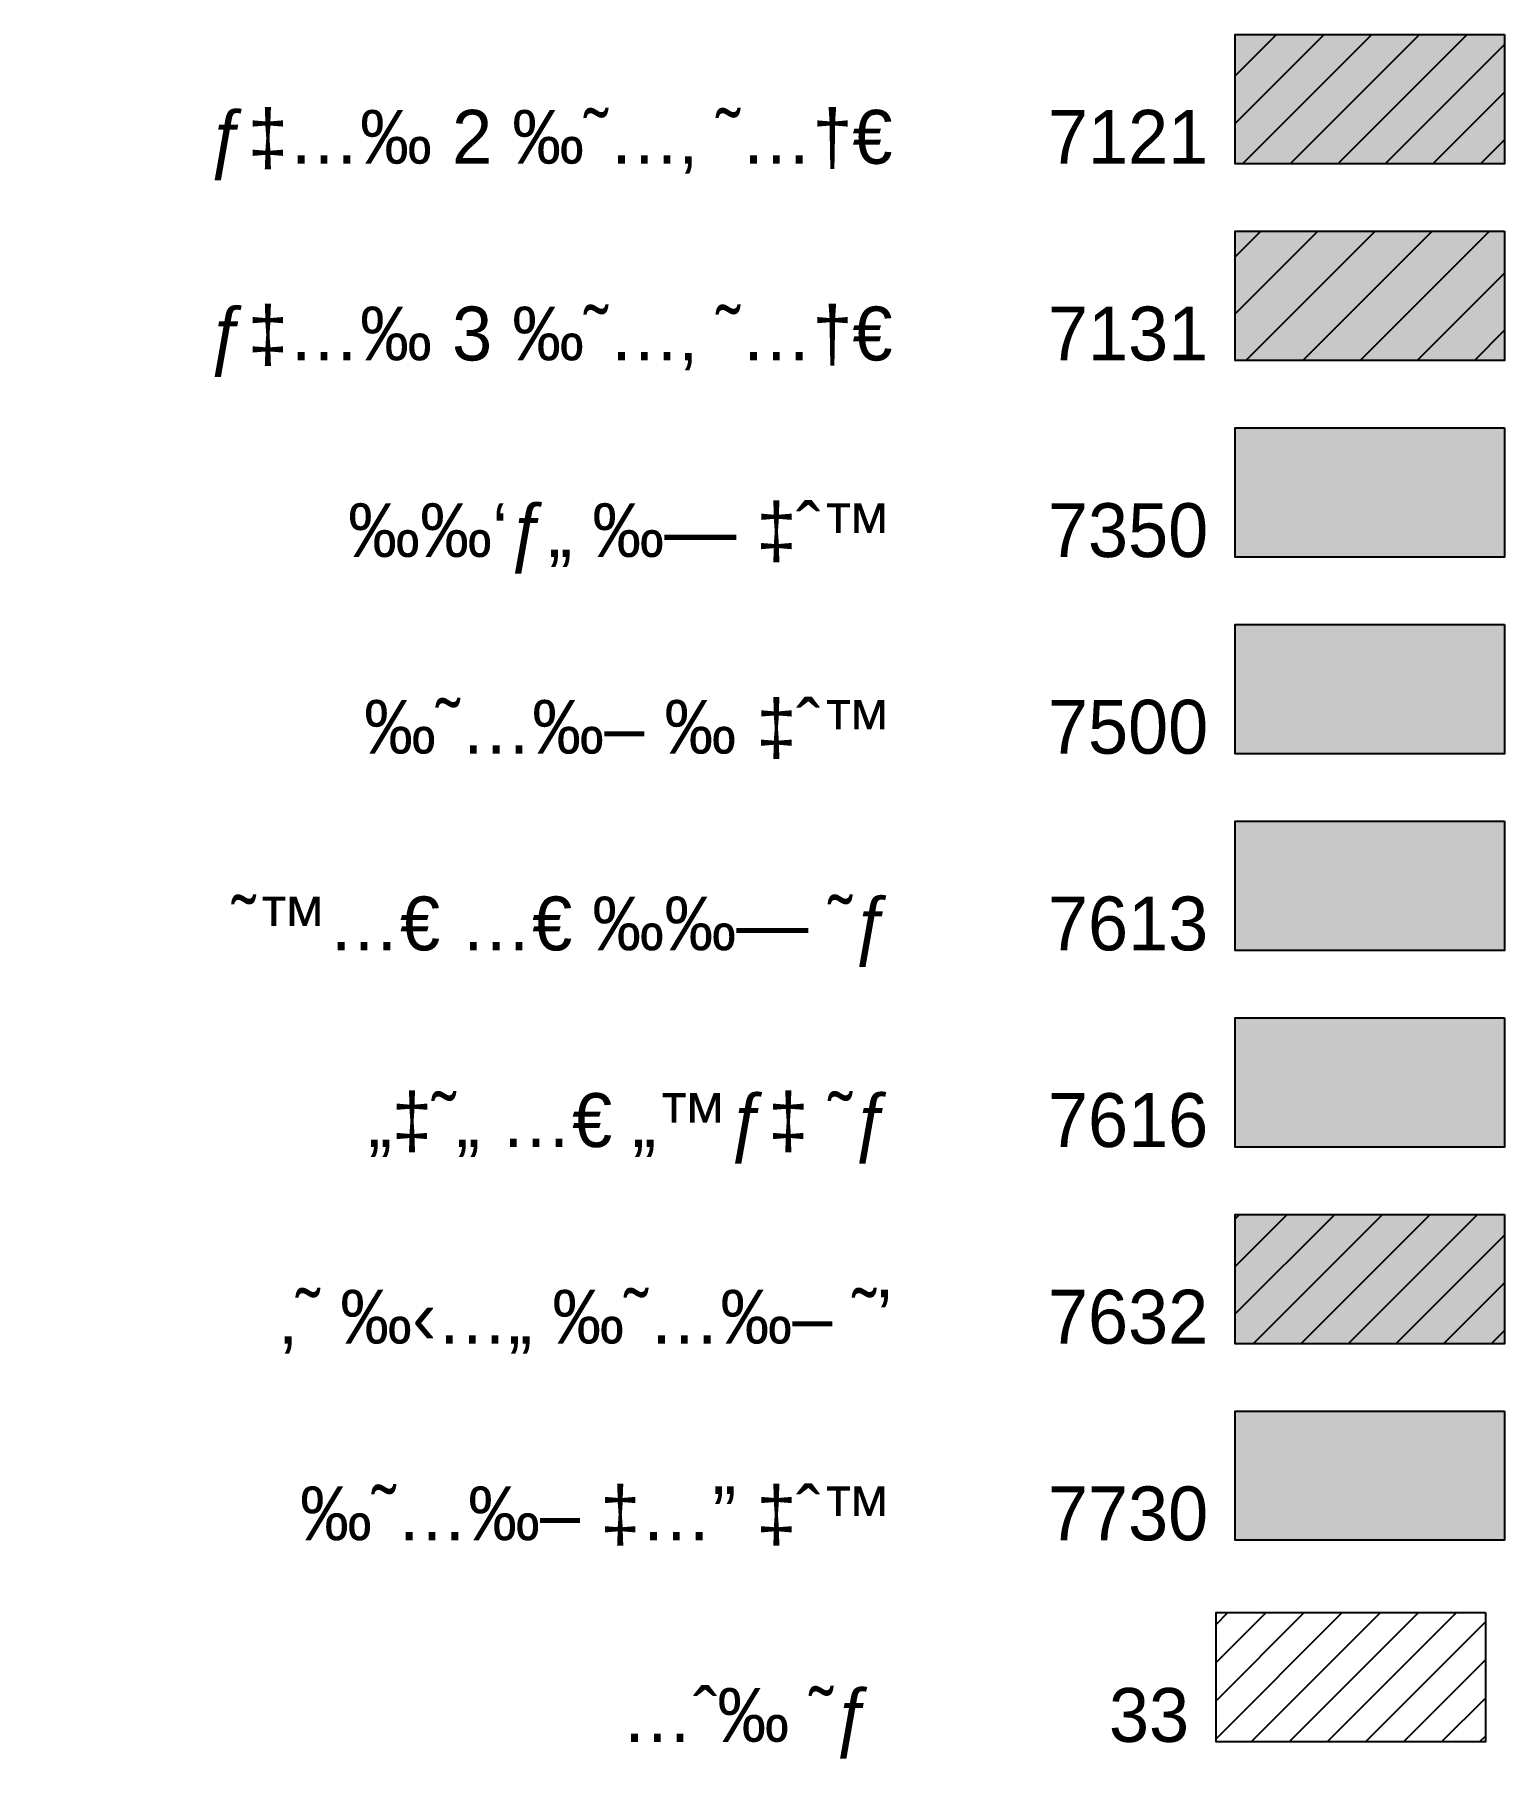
# Model space of a CAD drawing. Extents: x 219488 to 220345, y 626898 to 627466.
# Drawn here: x 220208.9 to 220345.3, y 627305.7 to 627465.7 of the extents above; entities that cross this region are included whole.
import ezdxf
from ezdxf.enums import TextEntityAlignment as Align

# ---------------------------------------------------------------- set-up
doc = ezdxf.new("R2010")
doc.units = 0
doc.header["$MEASUREMENT"] = 0
doc.layers.get('0').update_dxf_attribs({"linetype": 'CONTINUOUS'})
for name, color, linetype in [('YEUD33', 7, 'CONTINUOUS'), ('YEUD7121', 7, 'CONTINUOUS'), ('YEUD7131', 7, 'CONTINUOUS'), ('YEUD7350', 7, 'CONTINUOUS'), ('YEUD7500', 7, 'CONTINUOUS'), ('YEUD7613', 7, 'CONTINUOUS'), ('YEUD7616', 7, 'CONTINUOUS'), ('YEUD7632', 7, 'CONTINUOUS'), ('YEUD7730', 7, 'CONTINUOUS')]:
    doc.layers.add(name, color=color, linetype=linetype)
doc.styles.add('TTARIAL', font='hebtxt_z.shx')
pattern_1 = [(45, (-99.214, -61.1254), (-2.209708691, 2.209708691), [])]

# ---------------------------------------------------------------- blocks, each defined once
blk = doc.blocks.new('LANDUSE')

msp = doc.modelspace()

# ---------------------------------------------------------------- hatches: boundary and pattern name
at = {"layer": 'YEUD33'}
h = msp.add_hatch(dxfattribs=at)
h.set_pattern_fill('LINE', color=1, scale=20, angle=45, style=0)
h.set_pattern_definition([(45, (245.6708, 192.1863), (-1.767766953, 1.767766953), [])])
h.paths.add_polyline_path([(220343.52, 627319.23), (220343.52, 627307.23), (220318.52, 627307.23), (220318.52, 627319.23)])
at = {"layer": 'YEUD7121'}
msp.add_hatch(color=131, dxfattribs=at).paths.add_polyline_path([(220345.29, 627465.69), (220345.29, 627453.69), (220320.29, 627453.69), (220320.29, 627465.69)])
h = msp.add_hatch(dxfattribs=at)
h.set_pattern_fill('LINE', color=250, scale=25, angle=45, style=0)
h.set_pattern_definition(pattern_1)
h.paths.add_polyline_path([(220345.29, 627465.69), (220345.29, 627453.69), (220320.29, 627453.69), (220320.29, 627465.69)])
at = {"layer": 'YEUD7131'}
msp.add_hatch(color=41, dxfattribs=at).paths.add_polyline_path([(220345.29, 627447.44), (220345.29, 627435.44), (220320.29, 627435.44), (220320.29, 627447.44)])
h = msp.add_hatch(dxfattribs=at)
h.set_pattern_fill('LINE', color=21, scale=30, angle=45, style=0)
h.set_pattern_definition([(45, (-99.214, -61.1254), (-2.65165043, 2.65165043), [])])
h.paths.add_polyline_path([(220345.29, 627447.44), (220345.29, 627435.44), (220320.29, 627435.44), (220320.29, 627447.44)])
at = {"layer": 'YEUD7350'}
msp.add_hatch(color=181, dxfattribs=at).paths.add_polyline_path([(220345.29, 627429.19), (220345.29, 627417.19), (220320.29, 627417.19), (220320.29, 627429.19)])
at = {"layer": 'YEUD7500'}
msp.add_hatch(color=23, dxfattribs=at).paths.add_polyline_path([(220345.29, 627410.94), (220345.29, 627398.94), (220320.29, 627398.94), (220320.29, 627410.94)])
at = {"layer": 'YEUD7613'}
msp.add_hatch(color=40, dxfattribs=at).paths.add_polyline_path([(220345.29, 627392.69), (220345.29, 627380.69), (220320.29, 627380.69), (220320.29, 627392.69)])
at = {"layer": 'YEUD7616'}
msp.add_hatch(color=1, dxfattribs=at).paths.add_polyline_path([(220345.29, 627374.44), (220345.29, 627362.44), (220320.29, 627362.44), (220320.29, 627374.44)])
at = {"layer": 'YEUD7632'}
msp.add_hatch(color=71, dxfattribs=at).paths.add_polyline_path([(220345.29, 627356.19), (220345.29, 627344.19), (220320.29, 627344.19), (220320.29, 627356.19)])
h = msp.add_hatch(dxfattribs=at)
h.set_pattern_fill('LINE', color=114, scale=25, angle=45, style=0)
h.set_pattern_definition(pattern_1)
h.paths.add_polyline_path([(220345.29, 627356.19), (220345.29, 627344.19), (220320.29, 627344.19), (220320.29, 627356.19)])
at = {"layer": 'YEUD7730'}
msp.add_hatch(color=3, dxfattribs=at).paths.add_polyline_path([(220345.29, 627337.94), (220345.29, 627325.94), (220320.29, 627325.94), (220320.29, 627337.94)])

# ---------------------------------------------------------------- linework, layer by layer
at = {"layer": 'YEUD33'}
msp.add_lwpolyline([(220343.52, 627319.23), (220343.52, 627307.23), (220318.52, 627307.23), (220318.52, 627319.23)], close=True, dxfattribs=at)
at = {"layer": 'YEUD7121'}
msp.add_lwpolyline([(220345.29, 627465.69), (220345.29, 627453.69), (220320.29, 627453.69), (220320.29, 627465.69)], close=True, dxfattribs=at)
at = {"layer": 'YEUD7131'}
msp.add_lwpolyline([(220345.29, 627447.44), (220345.29, 627435.44), (220320.29, 627435.44), (220320.29, 627447.44)], close=True, dxfattribs=at)
at = {"layer": 'YEUD7350', "color": 194}
msp.add_lwpolyline([(220345.29, 627429.19), (220345.29, 627417.19), (220320.29, 627417.19), (220320.29, 627429.19)], close=True, dxfattribs=at)
at = {"layer": 'YEUD7500', "color": 16}
msp.add_lwpolyline([(220345.29, 627410.94), (220345.29, 627398.94), (220320.29, 627398.94), (220320.29, 627410.94)], close=True, dxfattribs=at)
at = {"layer": 'YEUD7613'}
msp.add_lwpolyline([(220345.29, 627392.69), (220345.29, 627380.69), (220320.29, 627380.69), (220320.29, 627392.69)], close=True, dxfattribs=at)
at = {"layer": 'YEUD7616'}
msp.add_lwpolyline([(220345.29, 627374.44), (220345.29, 627362.44), (220320.29, 627362.44), (220320.29, 627374.44)], close=True, dxfattribs=at)
at = {"layer": 'YEUD7632'}
msp.add_lwpolyline([(220345.29, 627356.19), (220345.29, 627344.19), (220320.29, 627344.19), (220320.29, 627356.19)], close=True, dxfattribs=at)
at = {"layer": 'YEUD7730'}
msp.add_lwpolyline([(220345.29, 627337.94), (220345.29, 627325.94), (220320.29, 627325.94), (220320.29, 627337.94)], close=True, dxfattribs=at)

# ---------------------------------------------------------------- block references
at = {"layer": 'YEUD33'}
ref = msp.add_blockref('LANDUSE', (220316.02, 627307.23), dxfattribs=dict(at, xscale=2.5, yscale=2.5, zscale=2.5))
ref.add_attrib('CODE', '33', dxfattribs={"layer": '0', "height": 5, "style": 'TTARIAL'}).set_placement((220316.02, 627307.23), align=Align.RIGHT)
ref.add_attrib('DESCR', '…ˆ‰ ˜ƒ', dxfattribs={"layer": '0', "height": 5, "style": 'TTARIAL'}).set_placement((220286.72, 627307.23), align=Align.RIGHT)
at = {"layer": 'YEUD7121'}
ref = msp.add_blockref('LANDUSE', (220317.79, 627453.69), dxfattribs=dict(at, xscale=2.5, yscale=2.5, zscale=2.5))
ref.add_attrib('CODE', '7121', dxfattribs={"layer": '0', "height": 5, "style": 'TTARIAL'}).set_placement((220317.79, 627453.69), align=Align.RIGHT)
ref.add_attrib('DESCR', 'ƒ‡…‰ 2 ‰˜…‚ ˜…†€', dxfattribs={"layer": '0', "height": 5, "style": 'TTARIAL'}).set_placement((220288.49, 627453.69), align=Align.RIGHT)
at = {"layer": 'YEUD7131'}
ref = msp.add_blockref('LANDUSE', (220317.79, 627435.44), dxfattribs=dict(at, xscale=2.5, yscale=2.5, zscale=2.5))
ref.add_attrib('CODE', '7131', dxfattribs={"layer": '0', "height": 5, "style": 'TTARIAL'}).set_placement((220317.79, 627435.44), align=Align.RIGHT)
ref.add_attrib('DESCR', 'ƒ‡…‰ 3 ‰˜…‚ ˜…†€', dxfattribs={"layer": '0', "height": 5, "style": 'TTARIAL'}).set_placement((220288.49, 627435.44), align=Align.RIGHT)
at = {"layer": 'YEUD7350'}
ref = msp.add_blockref('LANDUSE', (220317.79, 627417.19), dxfattribs=dict(at, xscale=2.5, yscale=2.5, zscale=2.5))
ref.add_attrib('CODE', '7350', dxfattribs={"layer": '0', "height": 5, "style": 'TTARIAL'}).set_placement((220317.79, 627417.19), align=Align.RIGHT)
ref.add_attrib('DESCR', '‰‰‘ƒ„ ‰— ‡ˆ™', dxfattribs={"layer": '0', "height": 5, "style": 'TTARIAL'}).set_placement((220288.49, 627417.19), align=Align.RIGHT)
at = {"layer": 'YEUD7500'}
ref = msp.add_blockref('LANDUSE', (220317.79, 627398.94), dxfattribs=dict(at, xscale=2.5, yscale=2.5, zscale=2.5))
ref.add_attrib('CODE', '7500', dxfattribs={"layer": '0', "height": 5, "style": 'TTARIAL'}).set_placement((220317.79, 627398.94), align=Align.RIGHT)
ref.add_attrib('DESCR', '‰˜…‰– ‰ ‡ˆ™', dxfattribs={"layer": '0', "height": 5, "style": 'TTARIAL'}).set_placement((220288.49, 627398.94), align=Align.RIGHT)
at = {"layer": 'YEUD7613'}
ref = msp.add_blockref('LANDUSE', (220317.79, 627380.69), dxfattribs=dict(at, xscale=2.5, yscale=2.5, zscale=2.5))
ref.add_attrib('CODE', '7613', dxfattribs={"layer": '0', "height": 5, "style": 'TTARIAL'}).set_placement((220317.79, 627380.69), align=Align.RIGHT)
ref.add_attrib('DESCR', '˜™…€ …€ ‰‰— ˜ƒ', dxfattribs={"layer": '0', "height": 5, "style": 'TTARIAL'}).set_placement((220288.49, 627380.69), align=Align.RIGHT)
at = {"layer": 'YEUD7616'}
ref = msp.add_blockref('LANDUSE', (220317.79, 627362.44), dxfattribs=dict(at, xscale=2.5, yscale=2.5, zscale=2.5))
ref.add_attrib('CODE', '7616', dxfattribs={"layer": '0', "height": 5, "style": 'TTARIAL'}).set_placement((220317.79, 627362.44), align=Align.RIGHT)
ref.add_attrib('DESCR', '„‡˜„ …€ „™ƒ‡ ˜ƒ', dxfattribs={"layer": '0', "height": 5, "style": 'TTARIAL'}).set_placement((220288.49, 627362.44), align=Align.RIGHT)
at = {"layer": 'YEUD7632'}
ref = msp.add_blockref('LANDUSE', (220317.79, 627344.19), dxfattribs=dict(at, xscale=2.5, yscale=2.5, zscale=2.5))
ref.add_attrib('CODE', '7632', dxfattribs={"layer": '0', "height": 5, "style": 'TTARIAL'}).set_placement((220317.79, 627344.19), align=Align.RIGHT)
ref.add_attrib('DESCR', '‚˜ ‰‹…„ ‰˜…‰– ˜’', dxfattribs={"layer": '0', "height": 5, "style": 'TTARIAL'}).set_placement((220288.49, 627344.19), align=Align.RIGHT)
at = {"layer": 'YEUD7730'}
ref = msp.add_blockref('LANDUSE', (220317.79, 627325.94), dxfattribs=dict(at, xscale=2.5, yscale=2.5, zscale=2.5))
ref.add_attrib('CODE', '7730', dxfattribs={"layer": '0', "height": 5, "style": 'TTARIAL'}).set_placement((220317.79, 627325.94), align=Align.RIGHT)
ref.add_attrib('DESCR', '‰˜…‰– ‡…” ‡ˆ™', dxfattribs={"layer": '0', "height": 5, "style": 'TTARIAL'}).set_placement((220288.49, 627325.94), align=Align.RIGHT)

doc.saveas('drawing.dxf')
